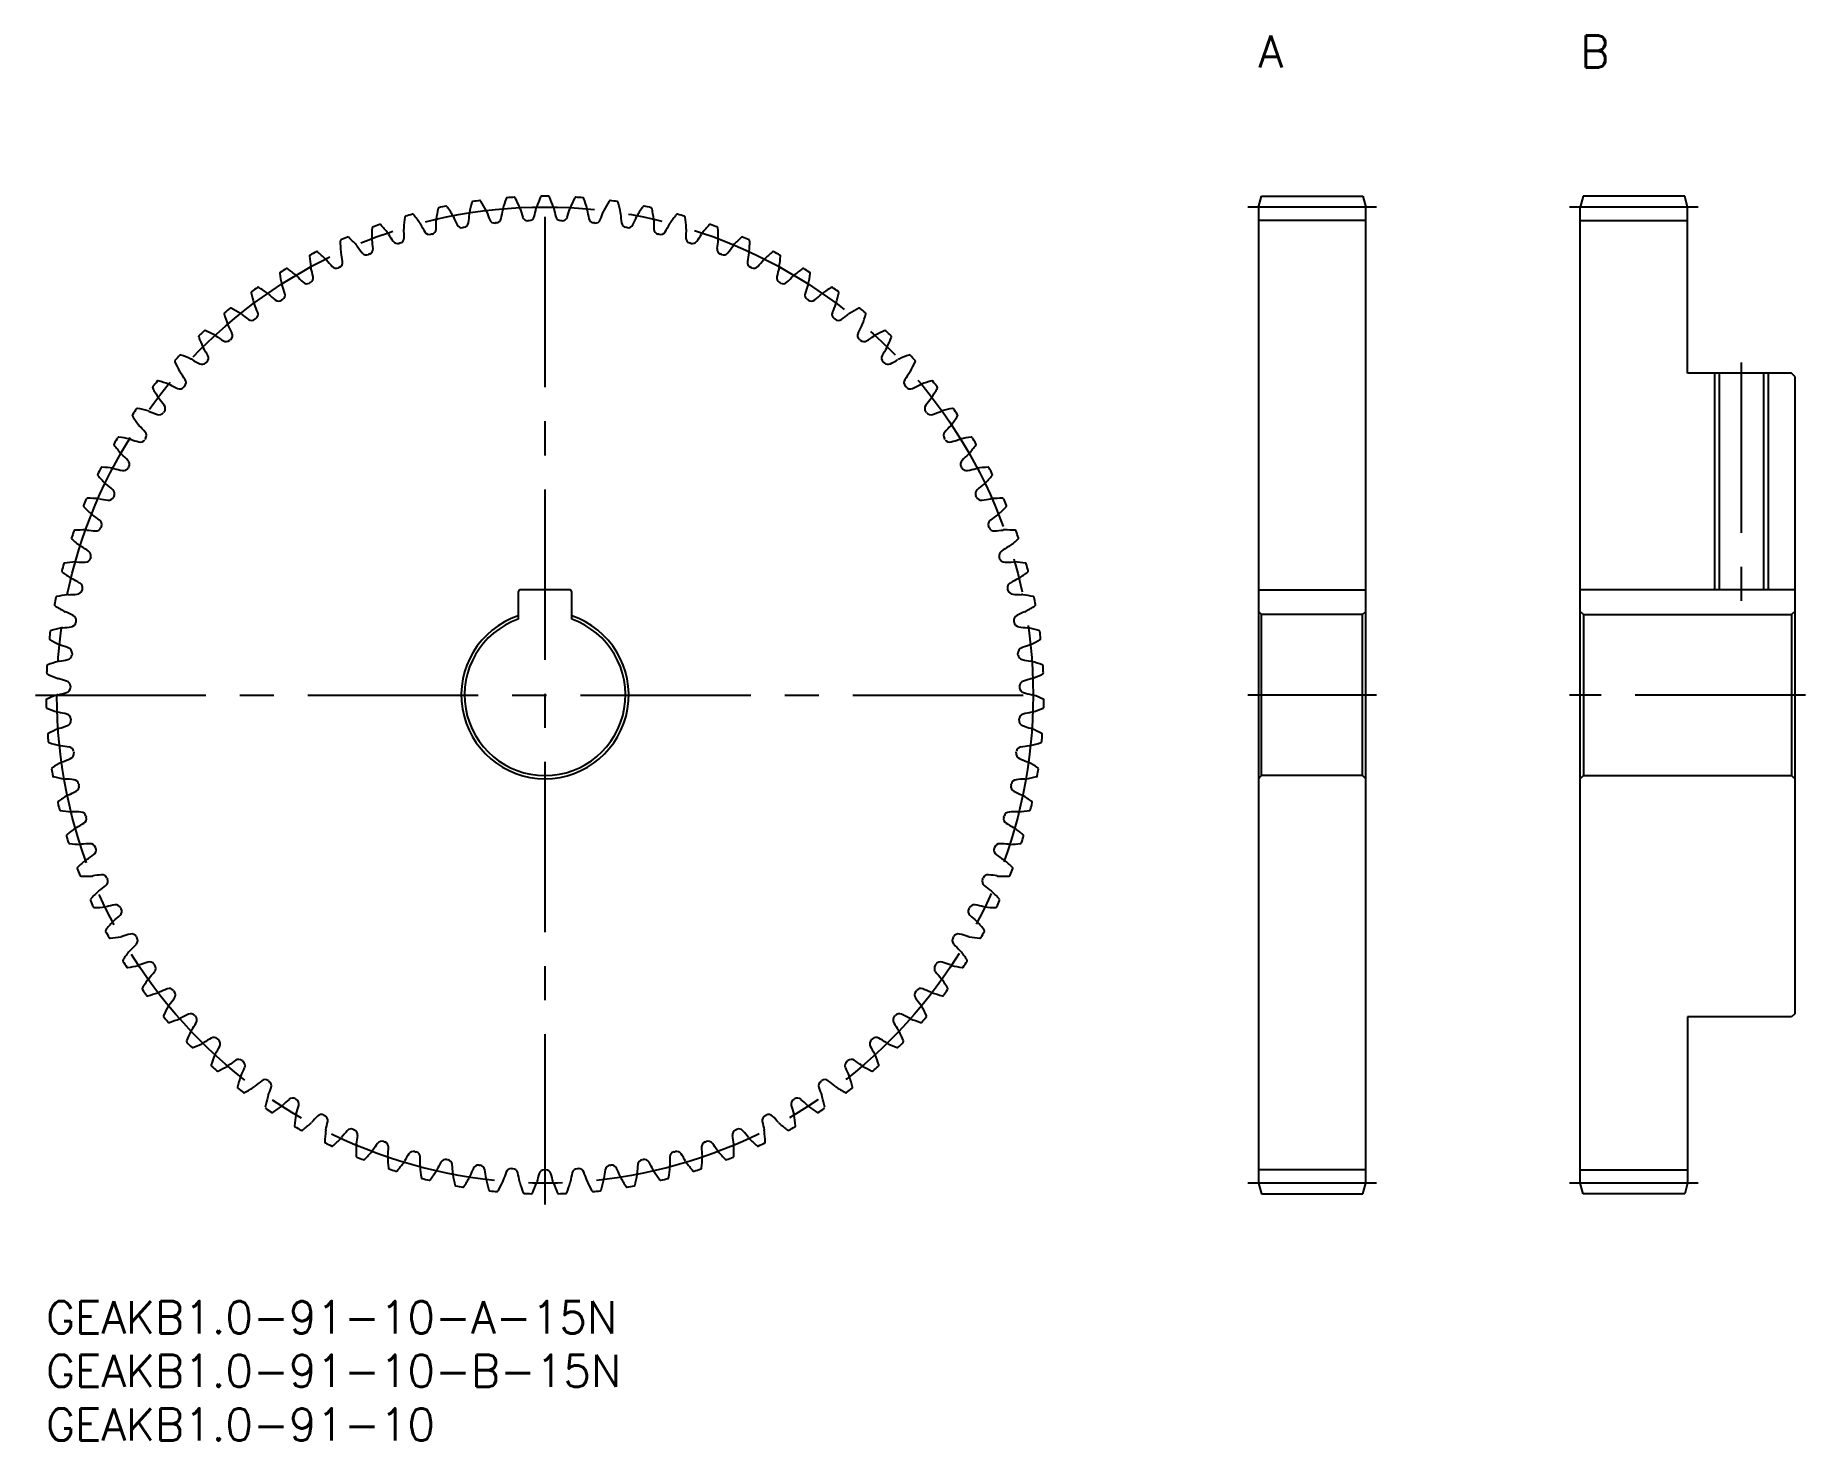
# Model space of a CAD drawing. Extents: x -1 to 164, y -13 to 118.
import ezdxf

# ---------------------------------------------------------------- set-up
doc = ezdxf.new("R2010")
doc.units = 0
doc.header["$LTSCALE"] = 0.5
doc.linetypes.add('CENTER', pattern=[50.8, 31.75, -6.35, 6.35, -6.35])
for name, color, linetype in [('MSM_CENTER', 1, 'CENTER'), ('MSM_CONTINUOUS', 7, 'CONTINUOUS'), ('MSM_NARROW', 5, 'CONTINUOUS'), ('MSM_PART_NUMBER', 7, 'CONTINUOUS')]:
    doc.layers.add(name, color=color, linetype=linetype)
doc.styles.get("Standard").update_dxf_attribs({"font": 'txt.shx', "height": 1, "bigfont": 'bigfont.shx'})

# ---------------------------------------------------------------- blocks, each defined once
blk = doc.blocks.new('*U2')
at = {"layer": 'MSM_PART_NUMBER'}
blk.add_text('GEAKB1.0-91-10-A-15N', height=3, dxfattribs=at).set_placement((0, -3))
blk = doc.blocks.new('*U3')
at = {"layer": 'MSM_PART_NUMBER'}
blk.add_text('GEAKB1.0-91-10-B-15N', height=3, dxfattribs=at).set_placement((0, -8))
blk = doc.blocks.new('*U4')
at = {"layer": 'MSM_PART_NUMBER'}
blk.add_text('GEAKB1.0-91-10', height=3, dxfattribs=at).set_placement((0, -13))
blk = doc.blocks.new('*U5')
at = {"layer": 'MSM_PART_NUMBER'}
blk.add_text('A', height=3, dxfattribs=at).set_placement((113, 115))
blk = doc.blocks.new('*U6')
at = {"layer": 'MSM_PART_NUMBER'}
blk.add_text('B', height=3, dxfattribs=at).set_placement((143, 115))

msp = doc.modelspace()

# ---------------------------------------------------------------- linework, layer by layer
at = {"layer": 'MSM_CENTER'}
for p, q in [((46.5, 9), (46.5, 104)), ((124, 102), (112, 102)), ((154, 102), (142, 102)), ((158, 87.5), (158, 65.3)), ((-1, 56.5), (94, 56.5)), ((124, 56.5), (112, 56.5)), ((164, 56.5), (142, 56.5)), ((124, 11), (112, 11)), ((154, 11), (142, 11))]:
    msp.add_line(p, q, dxfattribs=at)
msp.add_circle((46.5, 56.5), 45.5, dxfattribs=at)
at = {"layer": 'MSM_CONTINUOUS'}
for p, q in [((113, 102), (113.27, 103)), ((113.27, 103), (122.73, 103)), ((122.73, 103), (123, 102)), ((143.27, 103), (143, 102)), ((152.73, 103), (143.27, 103)), ((153, 102), (152.73, 103)), ((113, 102), (113, 11)), ((123, 100.75), (113, 100.75)), ((123, 11), (123, 102)), ((143, 11), (143, 102)), ((143, 100.75), (153, 100.75)), ((153, 86.5), (153, 102)), ((162.7, 86.5), (153, 86.5)), ((155.93, 86.5), (155.93, 66.3)), ((160.07, 86.5), (160.07, 66.3)), ((163, 86.2), (162.7, 86.5)), ((163, 86.2), (163, 26.8)), ((44, 66.1), (44, 63.57)), ((48.8, 66.3), (44.2, 66.3)), ((49, 63.57), (49, 66.1)), ((113, 66.3), (123, 66.3)), ((163, 66.3), (143, 66.3)), ((113, 64.3), (113.3, 64)), ((113.3, 49), (113.3, 64)), ((122.7, 64), (113.3, 64)), ((122.7, 64), (123, 64.3)), ((122.7, 49), (122.7, 64)), ((143.3, 64), (143, 64.3)), ((143.3, 64), (143.3, 49)), ((143.3, 64), (162.7, 64)), ((163, 64.3), (162.7, 64)), ((162.7, 64), (162.7, 49)), ((113, 48.7), (113.3, 49)), ((122.7, 49), (113.3, 49)), ((122.7, 49), (123, 48.7)), ((143.3, 49), (143, 48.7)), ((143.3, 49), (162.7, 49)), ((163, 48.7), (162.7, 49)), ((153, 26.5), (153, 11)), ((162.7, 26.5), (153, 26.5)), ((163, 26.8), (162.7, 26.5)), ((123, 12.25), (113, 12.25)), ((143, 12.25), (153, 12.25)), ((113, 11), (113.27, 10)), ((113.27, 10), (122.73, 10)), ((122.73, 10), (123, 11)), ((143.27, 10), (143, 11)), ((152.73, 10), (143.27, 10)), ((153, 11), (152.73, 10))]:
    msp.add_line(p, q, dxfattribs=at)
for centre, radius, start, end in [((54.34, 98.53), 15.17, 165.0809, 168.9011), ((39.78, 102.41), 0.1, 98.3223, 165.081), ((46.5, 56.5), 46.5, 97.5019, 98.3223), ((40.44, 102.5), 0.1, 30.7433, 97.5019), ((27.49, 94.8), 15.17, 26.9231, 30.7433), ((57.22, 97.89), 15.17, 161.1249, 164.9451), ((42.97, 102.77), 0.1, 94.3662, 161.1249), ((46.5, 56.5), 46.5, 93.5459, 94.3662), ((43.63, 102.81), 0.1, 26.7872, 93.5458), ((30.18, 96.02), 15.17, 22.967, 26.7872), ((60.05, 97.05), 15.17, 157.1688, 160.989), ((46.17, 102.9), 0.1, 90.4102, 157.1689), ((46.5, 56.5), 46.5, 89.5898, 90.4102), ((46.83, 102.9), 0.1, 22.8312, 89.5898), ((32.95, 97.05), 15.17, 19.011, 22.8312), ((62.82, 96.02), 15.17, 153.2128, 157.033), ((49.37, 102.81), 0.1, 86.4541, 153.2128), ((46.5, 56.5), 46.5, 85.6338, 86.4541), ((50.03, 102.77), 0.1, 18.8751, 85.6337), ((35.78, 97.89), 15.17, 15.0549, 18.8751), ((65.51, 94.8), 15.17, 149.2567, 153.0769), ((52.56, 102.5), 0.1, 82.4981, 149.2568), ((46.5, 56.5), 46.5, 81.6777, 82.4981), ((53.22, 102.41), 0.1, 14.9192, 81.6776), ((38.66, 98.53), 15.17, 11.0989, 14.9191), ((48.48, 99.21), 15.17, 172.993, 176.8132), ((33.53, 101.05), 0.1, 106.2347, 172.993), ((46.5, 56.5), 46.5, 105.414, 106.2343), ((34.17, 101.23), 0.1, 38.6553, 105.414), ((22.4, 91.82), 15.17, 34.8352, 38.6553), ((22.37, 100.69), 14, 356.9069, 0.245), ((37.2, 100.76), 0.831, 172.8571, 180.245), ((51.42, 98.97), 15.17, 169.037, 172.8571), ((36.63, 101.84), 0.1, 102.2787, 169.037), ((46.5, 56.5), 46.5, 101.458, 102.2783), ((37.28, 101.98), 0.1, 34.6993, 101.458), ((24.9, 93.4), 15.17, 30.8791, 34.6993), ((37.2, 100.76), 0.831, 23.4913, 30.8791), ((50.8, 106.67), 14, 203.4913, 206.8294), ((25.48, 102.25), 14, 352.9508, 356.289), ((40.27, 101.29), 0.831, 168.9011, 176.2889), ((40.27, 101.29), 0.831, 19.5352, 26.9231), ((54.25, 106.25), 14, 199.5352, 202.8733), ((41.81, 101), 0.5, 202.8733, 276.0115), ((41.93, 101.02), 0.5, 275.8567, 348.9948), ((28.68, 103.59), 14, 348.9948, 352.3329), ((43.38, 101.61), 0.831, 164.9451, 172.3329), ((43.38, 101.61), 0.831, 15.5792, 22.967), ((57.67, 105.6), 14, 195.5792, 198.9173), ((44.89, 101.22), 0.5, 198.9173, 272.0554), ((46.5, 56.5), 44.25, 91.9006, 92.0554), ((45.02, 101.23), 0.5, 271.9006, 345.0387), ((31.97, 104.71), 14, 345.0387, 348.3769), ((46.5, 101.72), 0.831, 160.989, 168.3769), ((46.5, 101.72), 0.831, 11.6231, 19.011), ((61.03, 104.71), 14, 191.6231, 194.9612), ((47.98, 101.23), 0.5, 194.9612, 268.0994), ((46.5, 56.5), 44.25, 87.9446, 88.0994), ((48.11, 101.22), 0.5, 267.9446, 341.0827), ((35.33, 105.6), 14, 341.0827, 344.4208), ((49.62, 101.61), 0.831, 157.033, 164.4208), ((49.62, 101.61), 0.831, 7.6671, 15.0549), ((64.32, 103.59), 14, 187.6671, 191.0052), ((51.07, 101.02), 0.5, 191.0052, 264.1433), ((51.19, 101), 0.5, 263.9885, 337.1266), ((38.75, 106.25), 14, 337.1267, 340.4648), ((52.73, 101.29), 0.831, 153.0769, 160.4648), ((52.73, 101.29), 0.831, 3.7111, 11.0989), ((67.52, 102.25), 14, 183.711, 187.0492), ((42.2, 106.67), 14, 333.1706, 336.5087), ((55.8, 100.76), 0.831, 149.1209, 156.5087), ((68.1, 93.4), 15.17, 145.3007, 149.1209), ((55.72, 101.98), 0.1, 78.542, 145.3008), ((46.5, 56.5), 46.5, 77.7217, 78.542), ((56.37, 101.84), 0.1, 10.9632, 77.7216), ((41.58, 98.97), 15.17, 7.1429, 10.963), ((55.8, 100.76), 0.831, 359.755, 7.1428), ((70.63, 100.69), 14, 179.755, 183.0931), ((70.6, 91.82), 15.17, 141.3447, 145.1648), ((58.83, 101.23), 0.1, 74.586, 141.3447), ((46.5, 56.5), 46.5, 73.7657, 74.586), ((59.47, 101.05), 0.1, 7.0071, 73.7655), ((44.52, 99.21), 15.17, 3.1868, 7.007), ((46.5, 56.5), 46.5, 113.3261, 114.1464), ((28.13, 99.11), 0.1, 46.5674, 113.3261), ((17.77, 88.17), 15.17, 42.7473, 46.5674), ((45.53, 99.25), 15.17, 176.9491, 180.7692), ((31.2, 99.05), 0.831, 180.7692, 188.1571), ((30.49, 100.05), 0.1, 110.1904, 176.9491), ((46.5, 56.5), 46.5, 109.37, 110.1904), ((31.11, 100.27), 0.1, 42.6114, 109.3701), ((20.02, 90.07), 15.17, 38.7912, 42.6114), ((31.2, 99.05), 0.831, 31.4034, 38.7912), ((43.85, 106.78), 14, 211.4034, 214.7415), ((32.88, 99.13), 0.5, 287.7248, 0.8629), ((34.17, 100.01), 0.831, 176.8132, 184.201), ((19.38, 98.92), 14, 0.8629, 4.201), ((34.17, 100.01), 0.831, 27.4473, 34.8352), ((47.33, 106.84), 14, 207.4473, 210.7854), ((35.73, 99.94), 0.5, 210.7854, 283.9235), ((46.5, 56.5), 44.25, 103.7688, 103.9235), ((35.85, 99.96), 0.5, 283.7688, 356.9069), ((38.75, 100.57), 0.5, 206.8294, 279.9675), ((46.5, 56.5), 44.25, 99.8127, 99.9675), ((38.87, 100.6), 0.5, 279.8127, 352.9508), ((46.5, 56.5), 44.25, 95.8567, 96.0115), ((46.5, 56.5), 44.25, 83.9885, 84.1433), ((54.13, 100.6), 0.5, 187.0492, 260.1873), ((46.5, 56.5), 44.25, 80.0325, 80.1873), ((54.25, 100.57), 0.5, 260.0325, 333.1706), ((57.15, 99.96), 0.5, 183.0932, 256.2312), ((46.5, 56.5), 44.25, 76.0765, 76.2312), ((57.27, 99.94), 0.5, 256.0765, 329.2145), ((45.67, 106.84), 14, 329.2146, 332.5527), ((58.83, 100.01), 0.831, 145.1648, 152.5527), ((73.62, 98.92), 14, 175.799, 179.1371), ((60.12, 99.13), 0.5, 179.1371, 252.2752), ((58.83, 100.01), 0.831, 355.799, 3.1868), ((49.15, 106.78), 14, 325.2585, 328.5966), ((61.8, 99.05), 0.831, 141.2088, 148.5966), ((72.98, 90.07), 15.17, 137.3886, 141.2088), ((61.89, 100.27), 0.1, 70.63, 137.3887), ((46.5, 56.5), 46.5, 69.8096, 70.63), ((62.51, 100.05), 0.1, 3.0511, 69.8095), ((47.47, 99.25), 15.17, 359.2308, 3.051), ((61.8, 99.05), 0.831, 351.8429, 359.2308), ((75.23, 88.17), 15.17, 133.4326, 137.2527), ((64.87, 99.11), 0.1, 66.6743, 133.4326), ((46.5, 56.5), 46.5, 65.8536, 66.6739), ((24.64, 97.43), 0.1, 118.1025, 184.8612), ((39.66, 98.71), 15.17, 184.8611, 188.6813), ((46.5, 56.5), 46.5, 117.2821, 118.1025), ((25.23, 97.74), 0.1, 50.5235, 117.2821), ((15.65, 86.11), 15.17, 46.7033, 50.5235), ((27.52, 98.84), 0.1, 114.1464, 180.9051), ((42.58, 99.08), 15.17, 180.9051, 184.7253), ((28.3, 97.9), 0.831, 184.7253, 192.1131), ((13.8, 94.79), 14, 8.775, 12.1131), ((28.3, 97.9), 0.831, 35.3594, 42.7473), ((40.39, 106.48), 14, 215.3594, 218.6975), ((29.86, 98.04), 0.5, 218.6975, 291.8356), ((46.5, 56.5), 44.25, 111.6809, 111.8356), ((29.97, 98.08), 0.5, 291.6809, 4.819), ((16.52, 96.95), 14, 4.819, 8.1571), ((32.76, 99.09), 0.5, 214.7415, 287.8796), ((46.5, 56.5), 44.25, 107.7248, 107.8796), ((46.5, 56.5), 44.25, 72.1204, 72.2752), ((60.24, 99.09), 0.5, 252.1204, 325.2585), ((76.48, 96.95), 14, 171.8429, 175.181), ((63.03, 98.08), 0.5, 175.1811, 248.3191), ((46.5, 56.5), 44.25, 68.1644, 68.3191), ((63.14, 98.04), 0.5, 248.1644, 321.3025), ((52.61, 106.48), 14, 321.3025, 324.6406), ((64.7, 97.9), 0.831, 137.2528, 144.6406), ((79.2, 94.79), 14, 167.8869, 171.225), ((65.48, 98.84), 0.1, 359.0949, 65.8535), ((64.7, 97.9), 0.831, 347.8869, 355.2747), ((50.42, 99.08), 15.17, 355.2747, 359.0949), ((77.35, 86.11), 15.17, 129.4765, 133.2967), ((67.77, 97.74), 0.1, 62.7179, 129.4766), ((46.5, 56.5), 46.5, 61.8975, 62.7179), ((53.34, 98.71), 15.17, 351.3187, 355.1389), ((68.36, 97.43), 0.1, 355.139, 61.8974), ((21.87, 95.82), 0.1, 122.0585, 188.8172), ((36.76, 98.13), 15.17, 188.8172, 192.6374), ((46.5, 56.5), 46.5, 121.2382, 122.0585), ((22.44, 96.17), 0.1, 54.4795, 121.2381), ((13.68, 83.91), 15.17, 50.6593, 54.4795), ((25.48, 96.54), 0.831, 188.6813, 196.0692), ((11.23, 92.44), 14, 12.7311, 16.0692), ((25.48, 96.54), 0.831, 39.3155, 46.7033), ((36.96, 105.94), 14, 219.3154, 222.6536), ((27.03, 96.79), 0.5, 222.6536, 295.7917), ((46.5, 56.5), 44.25, 115.6369, 115.7917), ((27.14, 96.84), 0.5, 295.6369, 8.775), ((65.86, 96.84), 0.5, 171.225, 244.3631), ((46.5, 56.5), 44.25, 64.2083, 64.3631), ((65.97, 96.79), 0.5, 244.2083, 317.3464), ((56.04, 105.94), 14, 317.3464, 320.6846), ((67.52, 96.54), 0.831, 133.2967, 140.6845), ((81.77, 92.44), 14, 163.9308, 167.2689), ((67.52, 96.54), 0.831, 343.9308, 351.3187), ((79.32, 83.91), 15.17, 125.5205, 129.3407), ((70.56, 96.17), 0.1, 58.7618, 125.5205), ((46.5, 56.5), 46.5, 57.9415, 58.7618), ((56.24, 98.13), 15.17, 347.3626, 351.1828), ((71.13, 95.82), 0.1, 351.1828, 57.9414), ((19.22, 94.03), 0.1, 126.0146, 192.7733), ((46.5, 56.5), 46.5, 125.1942, 126.0146), ((19.76, 94.42), 0.1, 58.4356, 125.1942), ((11.87, 81.58), 15.17, 54.6154, 58.4356), ((22.77, 95), 0.831, 192.6374, 200.0252), ((8.84, 89.92), 14, 16.6871, 20.0252), ((22.77, 95), 0.831, 43.2715, 50.6593), ((33.57, 105.16), 14, 223.2715, 226.6096), ((24.3, 95.35), 0.5, 226.6096, 299.7477), ((46.5, 56.5), 44.25, 119.5929, 119.7477), ((24.4, 95.41), 0.5, 299.5929, 12.7311), ((68.6, 95.41), 0.5, 167.269, 240.4071), ((46.5, 56.5), 44.25, 60.2523, 60.4071), ((68.7, 95.35), 0.5, 240.2523, 313.3904), ((59.43, 105.16), 14, 313.3904, 316.7285), ((70.23, 95), 0.831, 129.3407, 136.7285), ((84.16, 89.92), 14, 159.9748, 163.3129), ((70.23, 95), 0.831, 339.9748, 347.3626), ((81.13, 81.58), 15.17, 121.5644, 125.3846), ((73.24, 94.42), 0.1, 54.8062, 121.5645), ((46.5, 56.5), 46.5, 53.9854, 54.8058), ((73.78, 94.03), 0.1, 347.2269, 53.9853), ((46.5, 56.5), 46.5, 129.1503, 129.9706), ((17.21, 92.48), 0.1, 62.3916, 129.1502), ((10.22, 79.13), 15.17, 58.5714, 62.3916), ((33.91, 97.36), 15.17, 192.7732, 196.5934), ((20.17, 93.27), 0.831, 196.5934, 203.9812), ((6.62, 87.24), 14, 20.6431, 23.9813), ((20.17, 93.27), 0.831, 47.2275, 54.6154), ((30.24, 104.16), 14, 227.2275, 230.5656), ((21.67, 93.73), 0.5, 230.5657, 303.7038), ((46.5, 56.5), 44.25, 123.549, 123.7038), ((21.77, 93.8), 0.5, 303.549, 16.6871), ((71.23, 93.8), 0.5, 163.3129, 236.451), ((46.5, 56.5), 44.25, 56.2962, 56.451), ((71.33, 93.73), 0.5, 236.2962, 309.4343), ((62.76, 104.16), 14, 309.4344, 312.7725), ((72.83, 93.27), 0.831, 125.3846, 132.7725), ((86.38, 87.24), 14, 156.0187, 159.3569), ((72.83, 93.27), 0.831, 336.0188, 343.4066), ((59.09, 97.36), 15.17, 343.4066, 347.2268), ((82.78, 79.13), 15.17, 117.6084, 121.4286), ((75.79, 92.48), 0.1, 50.8497, 117.6085), ((46.5, 56.5), 46.5, 50.0294, 50.8497), ((16.69, 92.06), 0.1, 129.9706, 196.7293), ((31.12, 96.4), 15.17, 196.7293, 200.5495), ((17.7, 91.36), 0.831, 200.5495, 207.9373), ((4.6, 84.42), 14, 24.5992, 27.9373), ((17.7, 91.36), 0.831, 51.1836, 58.5714), ((26.99, 102.92), 14, 231.1836, 234.5217), ((19.16, 91.93), 0.5, 234.5217, 307.6598), ((46.5, 56.5), 44.25, 127.505, 127.6598), ((19.25, 92), 0.5, 307.505, 20.6431), ((73.75, 92), 0.5, 159.3569, 232.495), ((46.5, 56.5), 44.25, 52.3402, 52.495), ((73.84, 91.93), 0.5, 232.3402, 305.4783), ((66.01, 102.92), 14, 305.4783, 308.8164), ((75.3, 91.36), 0.831, 121.4286, 128.8164), ((88.4, 84.42), 14, 152.0627, 155.4008), ((75.3, 91.36), 0.831, 332.0627, 339.4505), ((61.88, 96.4), 15.17, 339.4505, 343.2707), ((76.31, 92.06), 0.1, 343.2707, 50.0293), ((14.31, 89.92), 0.1, 133.927, 200.6854), ((28.41, 95.24), 15.17, 200.6853, 204.5055), ((46.5, 56.5), 46.5, 133.1063, 133.9267), ((14.79, 90.38), 0.1, 66.3477, 133.1063), ((8.75, 76.58), 15.17, 62.5275, 66.3477), ((15.36, 89.29), 0.831, 55.1396, 62.5275), ((23.84, 101.46), 14, 235.1396, 238.4777), ((16.78, 89.96), 0.5, 238.4778, 311.6158), ((46.5, 56.5), 44.25, 131.4611, 131.6158), ((16.87, 90.04), 0.5, 311.4611, 24.5992), ((76.13, 90.04), 0.5, 155.4008, 228.5389), ((46.5, 56.5), 44.25, 48.3842, 48.5389), ((76.22, 89.96), 0.5, 228.3842, 301.5222), ((69.16, 101.46), 14, 301.5223, 304.8604), ((77.64, 89.29), 0.831, 117.4725, 124.8604), ((84.25, 76.58), 15.17, 113.6523, 117.4725), ((78.21, 90.38), 0.1, 46.8937, 113.6524), ((46.5, 56.5), 46.5, 46.0733, 46.8937), ((64.59, 95.24), 15.17, 335.4945, 339.3147), ((78.69, 89.92), 0.1, 339.3148, 46.0732), ((12.08, 87.62), 0.1, 137.8831, 204.6414), ((25.78, 93.9), 15.17, 204.6414, 208.4615), ((46.5, 56.5), 46.5, 137.0624, 137.8827), ((12.53, 88.11), 0.1, 70.3037, 137.0623), ((7.45, 73.92), 15.17, 66.4835, 70.3037), ((13.17, 87.07), 0.831, 59.0957, 66.4835), ((20.79, 99.79), 14, 239.0957, 242.4338), ((14.54, 87.83), 0.5, 242.4338, 315.5719), ((15.36, 89.29), 0.831, 204.5055, 211.8933), ((2.77, 81.46), 14, 28.5552, 31.8933), ((46.5, 56.5), 44.25, 135.4171, 135.5719), ((14.63, 87.91), 0.5, 315.4171, 28.5552), ((78.37, 87.91), 0.5, 151.4448, 224.5829), ((90.23, 81.46), 14, 148.1067, 151.4448), ((46.5, 56.5), 44.25, 44.4281, 44.5829), ((78.46, 87.83), 0.5, 224.4281, 297.5662), ((77.64, 89.29), 0.831, 328.1067, 335.4945), ((72.21, 99.79), 14, 297.5662, 300.9043), ((79.83, 87.07), 0.831, 113.5165, 120.9043), ((85.55, 73.92), 15.17, 109.6963, 113.5165), ((80.47, 88.11), 0.1, 42.938, 109.6964), ((46.5, 56.5), 46.5, 42.1173, 42.9376), ((67.22, 93.9), 15.17, 331.5385, 335.3586), ((80.92, 87.62), 0.1, 335.3586, 42.1172), ((13.17, 87.07), 0.831, 208.4615, 215.8494), ((1.15, 78.38), 14, 32.5113, 35.8494), ((12.54, 85.64), 0.5, 319.3732, 32.5113), ((80.46, 85.64), 0.5, 147.4887, 220.6268), ((91.85, 78.38), 14, 144.1506, 147.4887), ((79.83, 87.07), 0.831, 324.1506, 331.5385), ((10.02, 85.17), 0.1, 141.8391, 208.5974), ((23.25, 92.38), 15.17, 208.5974, 212.4176), ((46.5, 56.5), 46.5, 141.0184, 141.8387), ((10.43, 85.69), 0.1, 74.2597, 141.0184), ((11.14, 84.7), 0.831, 212.4176, 219.8054), ((6.34, 71.19), 15.17, 70.4396, 74.2597), ((-0.25, 75.2), 14, 36.4673, 39.8054), ((11.14, 84.7), 0.831, 63.0517, 70.4396), ((17.86, 97.92), 14, 243.0517, 246.3898), ((12.46, 85.55), 0.5, 246.3898, 319.5279), ((46.5, 56.5), 44.25, 139.3732, 139.5279), ((46.5, 56.5), 44.25, 40.4721, 40.6268), ((80.54, 85.55), 0.5, 220.4721, 293.6102), ((75.14, 97.92), 14, 293.6102, 296.9483), ((81.86, 84.7), 0.831, 109.5605, 116.9483), ((86.66, 71.19), 15.17, 105.7403, 109.5604), ((93.25, 75.2), 14, 140.1946, 143.5327), ((81.86, 84.7), 0.831, 320.1946, 327.5824), ((82.57, 85.69), 0.1, 38.982, 105.7403), ((69.75, 92.38), 15.17, 327.5824, 331.4026), ((46.5, 56.5), 46.5, 38.1613, 38.9816), ((82.98, 85.17), 0.1, 331.4026, 38.1611), ((8.13, 82.58), 0.1, 145.7952, 212.5535), ((46.5, 56.5), 46.5, 144.9744, 145.7948), ((20.83, 90.69), 15.17, 212.5534, 216.3736), ((8.5, 83.13), 0.1, 78.2158, 144.9744), ((5.43, 68.38), 15.17, 74.3956, 78.2158), ((9.28, 82.19), 0.831, 67.0078, 74.3956), ((15.08, 95.84), 14, 247.0078, 250.3459), ((10.53, 83.13), 0.5, 250.3459, 323.484), ((46.5, 56.5), 44.25, 143.3292, 143.484), ((10.61, 83.23), 0.5, 323.3292, 36.4673), ((82.39, 83.23), 0.5, 143.5327, 216.6708), ((46.5, 56.5), 44.25, 36.516, 36.6708), ((82.47, 83.13), 0.5, 216.516, 289.6541), ((77.92, 95.84), 14, 289.6541, 292.9922), ((83.72, 82.19), 0.831, 105.6044, 112.9922), ((87.57, 68.38), 15.17, 101.7842, 105.6044), ((72.17, 90.69), 15.17, 323.6264, 327.4466), ((84.5, 83.13), 0.1, 35.0259, 101.7843), ((46.5, 56.5), 46.5, 34.2052, 35.0256), ((84.87, 82.58), 0.1, 327.4466, 34.2051), ((9.28, 82.19), 0.831, 216.3736, 223.7615), ((-1.43, 71.93), 14, 40.4234, 43.7615), ((8.85, 80.69), 0.5, 327.2853, 40.4234), ((84.15, 80.69), 0.5, 139.5767, 212.7147), ((94.43, 71.93), 14, 136.2385, 139.5766), ((83.72, 82.19), 0.831, 316.2385, 323.6264), ((6.42, 79.87), 0.1, 149.7512, 216.5095), ((46.5, 56.5), 46.5, 148.9305, 149.7508), ((18.53, 88.84), 15.17, 216.5095, 220.3297), ((6.76, 80.45), 0.1, 82.1718, 148.9304), ((4.7, 65.52), 15.17, 78.3516, 82.1718), ((7.6, 79.56), 0.831, 70.9638, 78.3517), ((12.44, 93.58), 14, 250.9638, 254.3019), ((8.78, 80.58), 0.5, 254.3019, 327.44), ((46.5, 56.5), 44.25, 147.2853, 147.44), ((46.5, 56.5), 44.25, 32.56, 32.7147), ((84.22, 80.58), 0.5, 212.56, 285.6981), ((80.56, 93.58), 14, 285.6981, 289.0362), ((85.4, 79.56), 0.831, 101.6484, 109.0362), ((88.3, 65.52), 15.17, 97.8282, 101.6484), ((74.47, 88.84), 15.17, 319.6703, 323.4905), ((86.24, 80.45), 0.1, 31.0699, 97.8282), ((46.5, 56.5), 46.5, 30.2492, 31.0695), ((86.58, 79.87), 0.1, 323.4906, 30.2491), ((46.5, 56.5), 46.5, 152.8865, 153.7069), ((5.2, 77.65), 0.1, 86.1279, 152.8865), ((4.18, 62.61), 15.17, 82.3077, 86.1279), ((6.1, 76.82), 0.831, 74.9199, 82.3077), ((9.96, 91.14), 14, 254.9198, 258.258), ((7.6, 79.56), 0.831, 220.3297, 227.7175), ((-2.38, 68.59), 14, 44.3794, 47.7175), ((7.21, 77.92), 0.5, 258.258, 331.3961), ((7.27, 78.03), 0.5, 331.2413, 44.3794), ((46.5, 56.5), 44.25, 151.2413, 151.3961), ((85.73, 78.03), 0.5, 135.6206, 208.7587), ((46.5, 56.5), 44.25, 28.6039, 28.7587), ((85.79, 77.92), 0.5, 208.6039, 281.742), ((95.38, 68.59), 14, 132.2825, 135.6206), ((83.04, 91.14), 14, 281.742, 285.0802), ((85.4, 79.56), 0.831, 312.2825, 319.6703), ((86.9, 76.82), 0.831, 97.6923, 105.0801), ((88.82, 62.61), 15.17, 93.8721, 97.6923), ((87.8, 77.65), 0.1, 27.1139, 93.8722), ((46.5, 56.5), 46.5, 26.2931, 27.1135), ((4.9, 77.05), 0.1, 153.7069, 220.4656), ((16.36, 86.83), 15.17, 220.4655, 224.2857), ((6.1, 76.82), 0.831, 224.2857, 231.6736), ((-3.1, 65.19), 14, 48.3355, 51.6736), ((96.1, 65.19), 14, 128.3264, 131.6645), ((86.9, 76.82), 0.831, 308.3264, 315.7143), ((76.64, 86.83), 15.17, 315.7143, 319.5345), ((88.1, 77.05), 0.1, 319.5345, 26.293), ((46.5, 56.5), 46.5, 156.8426, 157.6629), ((3.84, 74.75), 0.1, 90.0839, 156.8425), ((3.86, 59.68), 15.17, 86.2637, 90.0839), ((4.79, 73.99), 0.831, 78.8759, 86.2637), ((7.66, 88.54), 14, 258.8759, 262.214), ((5.83, 75.16), 0.5, 262.214, 335.3521), ((5.88, 75.27), 0.5, 335.1973, 48.3355), ((46.5, 56.5), 44.25, 155.1973, 155.3521), ((87.12, 75.27), 0.5, 131.6646, 204.8027), ((46.5, 56.5), 44.25, 24.6479, 24.8027), ((87.17, 75.16), 0.5, 204.6479, 277.786), ((85.34, 88.54), 14, 277.786, 281.1241), ((88.21, 73.99), 0.831, 93.7363, 101.1241), ((89.14, 59.68), 15.17, 89.9161, 93.7363), ((89.16, 74.75), 0.1, 23.1578, 89.9161), ((46.5, 56.5), 46.5, 22.3371, 23.1574), ((3.58, 74.13), 0.1, 157.6633, 224.4216), ((14.34, 84.68), 15.17, 224.4216, 228.2418), ((4.79, 73.99), 0.831, 228.2417, 235.6296), ((-3.58, 61.74), 14, 52.2915, 55.6296), ((4.68, 72.43), 0.5, 339.1534, 52.2915), ((88.32, 72.43), 0.5, 127.7085, 200.8466), ((96.58, 61.74), 14, 124.3704, 127.7085), ((88.21, 73.99), 0.831, 304.3704, 311.7582), ((78.66, 84.68), 15.17, 311.7582, 315.5784), ((89.42, 74.13), 0.1, 315.5784, 22.337), ((46.5, 56.5), 46.5, 160.7986, 161.619), ((2.47, 71.13), 0.1, 161.619, 228.3777), ((12.47, 82.39), 15.17, 228.3776, 232.1978), ((2.68, 71.76), 0.1, 94.04, 160.7986), ((3.74, 56.73), 15.17, 90.2198, 94.04), ((3.69, 71.07), 0.831, 82.8319, 90.2198), ((5.54, 85.78), 14, 262.8319, 266.17), ((4.64, 72.31), 0.5, 266.1701, 339.3082), ((46.5, 56.5), 44.25, 159.1534, 159.3082), ((46.5, 56.5), 44.25, 20.6918, 20.8466), ((88.36, 72.31), 0.5, 200.6918, 273.8299), ((87.46, 85.78), 14, 273.83, 277.1681), ((89.31, 71.07), 0.831, 89.7802, 97.1681), ((89.26, 56.73), 15.17, 85.96, 89.7802), ((80.53, 82.39), 15.17, 307.8022, 311.6224), ((90.32, 71.76), 0.1, 19.2014, 85.9601), ((46.5, 56.5), 46.5, 18.381, 19.2014), ((90.53, 71.13), 0.1, 311.6224, 18.3809), ((3.69, 71.07), 0.831, 232.1978, 239.5856), ((-3.82, 58.28), 14, 56.2475, 59.5857), ((3.68, 69.5), 0.5, 343.1094, 56.2475), ((46.5, 56.5), 44.25, 163.1094, 163.2642), ((89.32, 69.5), 0.5, 123.7525, 196.8906), ((46.5, 56.5), 44.25, 16.7358, 16.8906), ((96.82, 58.28), 14, 120.4143, 123.7525), ((89.31, 71.07), 0.831, 300.4144, 307.8022), ((1.56, 68.06), 0.1, 165.5754, 232.3337), ((46.5, 56.5), 46.5, 164.7547, 165.575), ((10.77, 79.99), 15.17, 232.3337, 236.1538), ((1.73, 68.7), 0.1, 97.996, 164.7546), ((3.83, 53.78), 15.17, 94.1758, 97.996), ((2.78, 68.08), 0.831, 86.788, 94.1758), ((3.62, 82.89), 14, 266.788, 270.1261), ((3.65, 69.39), 0.5, 270.1261, 343.2642), ((89.35, 69.39), 0.5, 196.7358, 269.8739), ((89.38, 82.89), 14, 269.8739, 273.212), ((90.22, 68.08), 0.831, 85.8242, 93.212), ((89.17, 53.78), 15.17, 82.004, 85.8242), ((82.23, 79.99), 15.17, 303.8462, 307.6663), ((91.27, 68.7), 0.1, 15.2453, 82.0041), ((46.5, 56.5), 46.5, 14.425, 15.2453), ((91.44, 68.06), 0.1, 307.6663, 14.4249), ((2.78, 68.08), 0.831, 236.1538, 243.5417), ((-3.82, 54.8), 14, 60.2036, 63.5417), ((2.86, 66.4), 0.5, 274.0821, 347.2202), ((2.89, 66.52), 0.5, 347.0655, 60.2036), ((46.5, 56.5), 44.25, 167.0655, 167.2202), ((44.2, 66.1), 0.2, 90, 180), ((48.8, 66.1), 0.2, 0, 90), ((90.11, 66.52), 0.5, 119.7964, 192.9345), ((46.5, 56.5), 44.25, 12.7798, 12.9345), ((90.14, 66.4), 0.5, 192.7798, 265.9178), ((96.82, 54.8), 14, 116.4583, 119.7964), ((90.22, 68.08), 0.831, 296.4583, 303.8461), ((46.5, 56.5), 46.5, 168.7107, 169.5311), ((0.87, 64.93), 0.1, 169.5314, 236.2897), ((9.23, 77.46), 15.17, 236.2897, 240.1099), ((1, 65.58), 0.1, 101.9522, 168.7107), ((4.12, 50.84), 15.17, 98.1319, 101.952), ((2.09, 65.04), 0.831, 90.744, 98.1319), ((1.9, 79.86), 14, 270.744, 274.0821), ((91.1, 79.86), 14, 265.9179, 269.256), ((90.91, 65.04), 0.831, 81.8681, 89.256), ((88.88, 50.84), 15.17, 78.048, 81.8681), ((83.77, 77.46), 15.17, 299.8901, 303.7103), ((92, 65.58), 0.1, 11.2893, 78.048), ((46.5, 56.5), 46.5, 10.4689, 11.2893), ((92.13, 64.93), 0.1, 303.7103, 10.4688), ((4.61, 47.93), 15.17, 102.0879, 105.9081), ((1.61, 61.95), 0.831, 94.7001, 102.0879), ((0.39, 76.73), 14, 274.7001, 278.0382), ((2.09, 65.04), 0.831, 240.1099, 247.4977), ((-3.59, 51.33), 14, 64.1596, 67.4977), ((2.28, 63.36), 0.5, 278.0382, 351.1763), ((2.3, 63.48), 0.5, 351.0215, 64.1596), ((46.5, 56.5), 44.25, 171.0215, 171.1763), ((46.5, 56.5), 7.8, 108.6939, 71.3061), ((46.5, 56.5), 7.5, 109.4712, 70.5288), ((90.7, 63.48), 0.5, 115.8404, 188.9785), ((46.5, 56.5), 44.25, 8.8237, 8.9785), ((90.72, 63.36), 0.5, 188.8237, 261.9618), ((96.59, 51.33), 14, 112.5023, 115.8404), ((92.61, 76.73), 14, 261.9618, 265.2999), ((90.91, 65.04), 0.831, 292.5023, 299.8901), ((91.39, 61.95), 0.831, 77.9121, 85.2999), ((88.39, 47.93), 15.17, 74.0919, 77.9121), ((46.5, 56.5), 46.5, 172.6668, 173.4871), ((0.4, 61.76), 0.1, 173.4875, 240.2458), ((7.88, 74.84), 15.17, 240.2458, 244.0659), ((0.48, 62.42), 0.1, 105.9081, 172.6667), ((1.61, 61.95), 0.831, 244.0659, 251.4538), ((-3.11, 47.89), 14, 68.1157, 71.4538), ((96.11, 47.89), 14, 108.5462, 111.8843), ((91.39, 61.95), 0.831, 288.5462, 295.9341), ((85.12, 74.84), 15.17, 295.9341, 299.7542), ((92.52, 62.42), 0.1, 7.3332, 74.092), ((46.5, 56.5), 46.5, 6.5129, 7.3332), ((92.6, 61.76), 0.1, 299.7542, 6.5128), ((5.3, 45.06), 15.17, 106.044, 109.8641), ((1.34, 58.84), 0.831, 98.6561, 106.044), ((-0.89, 73.5), 14, 278.6561, 281.9942), ((1.91, 60.3), 0.5, 281.9942, 355.1323), ((1.92, 60.42), 0.5, 354.9776, 68.1157), ((46.5, 56.5), 44.25, 174.9776, 175.1323), ((91.08, 60.42), 0.5, 111.8844, 185.0224), ((46.5, 56.5), 44.25, 4.8677, 5.0224), ((91.09, 60.3), 0.5, 184.8677, 258.0058), ((93.89, 73.5), 14, 258.0058, 261.3439), ((91.66, 58.84), 0.831, 73.9561, 81.3439), ((87.7, 45.06), 15.17, 70.1359, 73.956), ((46.5, 56.5), 46.5, 176.6228, 177.4431), ((0.15, 58.57), 0.1, 177.4435, 244.2018), ((0.18, 59.23), 0.1, 109.8643, 176.6227), ((6.7, 72.13), 15.17, 244.2018, 248.022), ((1.34, 58.84), 0.831, 248.022, 255.4098), ((-2.4, 44.49), 14, 72.0717, 75.4098), ((1.76, 57.33), 0.5, 358.9336, 72.0717), ((91.24, 57.33), 0.5, 107.9283, 181.0664), ((95.4, 44.49), 14, 104.5902, 107.9283), ((91.66, 58.84), 0.831, 284.5902, 291.978), ((86.3, 72.13), 15.17, 291.978, 295.7982), ((92.82, 59.23), 0.1, 3.3772, 70.1359), ((92.85, 58.57), 0.1, 295.7982, 2.5568), ((46.5, 56.5), 46.5, 2.5569, 3.3772), ((0.1, 56.03), 0.1, 113.8203, 180.5788), ((6.19, 42.25), 15.17, 110, 113.8202), ((1.28, 55.72), 0.831, 102.6122, 110), ((-1.95, 70.19), 14, 282.6121, 285.9503), ((1.76, 57.21), 0.5, 285.9503, 359.0884), ((46.5, 56.5), 44.25, 178.9336, 179.0884), ((46.5, 56.5), 44.25, 0.9116, 1.0664), ((91.24, 57.21), 0.5, 180.9116, 254.0497), ((94.95, 70.19), 14, 254.0497, 257.3879), ((91.72, 55.72), 0.831, 70, 77.3878), ((86.81, 42.25), 15.17, 66.1798, 70), ((92.9, 56.03), 0.1, 359.4212, 66.1799), ((46.5, 56.5), 46.5, 180.5788, 181.3992), ((0.11, 55.37), 0.1, 181.3992, 248.1579), ((5.72, 69.35), 15.17, 248.1578, 251.978), ((1.28, 55.72), 0.831, 251.978, 259.3659), ((-1.45, 41.14), 14, 76.0278, 79.3659), ((1.81, 54.24), 0.5, 2.8896, 76.0278), ((91.19, 54.24), 0.5, 103.9723, 177.1104), ((94.45, 41.14), 14, 100.6341, 103.9722), ((91.72, 55.72), 0.831, 280.6341, 288.022), ((87.28, 69.35), 15.17, 288.022, 291.8422), ((92.89, 55.37), 0.1, 291.8422, 358.6007), ((46.5, 56.5), 46.5, 358.6008, 359.4212), ((0.25, 52.83), 0.1, 117.7762, 184.5348), ((46.5, 56.5), 46.5, 184.5349, 185.3552), ((7.27, 39.5), 15.17, 113.956, 117.7762), ((1.45, 52.6), 0.831, 106.5682, 113.956), ((-2.78, 66.82), 14, 286.5682, 289.9063), ((1.81, 54.12), 0.5, 289.9063, 3.0444), ((46.5, 56.5), 44.25, 182.8896, 183.0444), ((46.5, 56.5), 44.25, 356.9556, 357.1104), ((91.19, 54.12), 0.5, 176.9556, 250.0937), ((95.78, 66.82), 14, 250.0937, 253.4318), ((91.55, 52.6), 0.831, 66.044, 73.4318), ((85.73, 39.5), 15.17, 62.2238, 66.044), ((92.75, 52.83), 0.1, 355.4651, 62.2238), ((46.5, 56.5), 46.5, 354.6448, 355.4651), ((0.3, 52.17), 0.1, 185.3552, 252.1139), ((4.93, 66.51), 15.17, 252.1139, 255.9341), ((1.45, 52.6), 0.831, 255.9341, 263.3219), ((-0.28, 37.87), 14, 79.9838, 83.3219), ((2.07, 51.17), 0.5, 6.8457, 79.9838), ((46.5, 56.5), 44.25, 186.8457, 187.0005), ((46.5, 56.5), 44.25, 352.9995, 353.1543), ((90.93, 51.17), 0.5, 100.0162, 173.1543), ((93.28, 37.87), 14, 96.6781, 100.0162), ((91.55, 52.6), 0.831, 276.6781, 284.0659), ((88.07, 66.51), 15.17, 284.0659, 287.8861), ((92.7, 52.17), 0.1, 287.8861, 354.6447), ((0.61, 49.65), 0.1, 121.7323, 188.4909), ((46.5, 56.5), 46.5, 188.4909, 189.3113), ((8.53, 36.83), 15.17, 117.9121, 121.7323), ((1.82, 49.5), 0.831, 110.5242, 117.9121), ((-3.38, 63.39), 14, 290.5242, 293.8623), ((2.08, 51.05), 0.5, 293.8623, 7.0005), ((90.92, 51.05), 0.5, 172.9995, 246.1376), ((96.38, 63.39), 14, 246.1376, 249.4758), ((91.18, 49.5), 0.831, 62.0879, 69.4758), ((84.47, 36.83), 15.17, 58.2677, 62.0879), ((46.5, 56.5), 46.5, 350.6887, 351.5091), ((92.39, 49.65), 0.1, 351.5091, 58.2678), ((0.71, 48.99), 0.1, 189.3113, 256.07), ((4.34, 63.62), 15.17, 256.0699, 259.8901), ((1.82, 49.5), 0.831, 259.8901, 267.2779), ((1.12, 34.69), 14, 83.9398, 87.278), ((2.54, 48.11), 0.5, 10.8017, 83.9399), ((2.57, 47.99), 0.5, 297.8184, 10.9565), ((46.5, 56.5), 44.25, 190.8017, 190.9565), ((90.43, 47.99), 0.5, 169.0435, 242.1816), ((46.5, 56.5), 44.25, 349.0435, 349.1983), ((90.46, 48.11), 0.5, 96.0602, 169.1983), ((91.88, 34.69), 14, 92.722, 96.0602), ((91.18, 49.5), 0.831, 272.7221, 280.1099), ((88.66, 63.62), 15.17, 280.1099, 283.9301), ((92.29, 48.99), 0.1, 283.9301, 350.6886), ((1.19, 46.5), 0.1, 125.6884, 192.4469), ((46.5, 56.5), 46.5, 192.447, 193.2673), ((9.98, 34.26), 15.17, 121.8681, 125.6883), ((2.41, 46.44), 0.831, 114.4803, 121.8681), ((-3.73, 59.93), 14, 294.4803, 297.8184), ((96.73, 59.93), 14, 242.1816, 245.5197), ((90.59, 46.44), 0.831, 58.1319, 65.5197), ((83.02, 34.26), 15.17, 54.3117, 58.1319), ((46.5, 56.5), 46.5, 346.7327, 347.553), ((91.81, 46.5), 0.1, 347.553, 54.3117), ((1.34, 45.85), 0.1, 193.2673, 260.026), ((3.95, 60.69), 15.17, 260.026, 263.8462), ((2.41, 46.44), 0.831, 263.8462, 271.234), ((2.73, 31.61), 14, 87.8959, 91.234), ((-3.85, 56.46), 14, 298.4363, 301.7744), ((3.23, 45.1), 0.5, 14.7578, 87.8959), ((3.26, 44.98), 0.5, 301.7744, 14.9126), ((46.5, 56.5), 44.25, 194.7578, 194.9126), ((89.74, 44.98), 0.5, 165.0874, 238.2255), ((46.5, 56.5), 44.25, 345.0874, 345.2422), ((89.77, 45.1), 0.5, 92.1041, 165.2422), ((96.85, 56.46), 14, 238.2256, 241.5637), ((90.27, 31.61), 14, 88.766, 92.1041), ((90.59, 46.44), 0.831, 268.766, 276.1538), ((89.05, 60.69), 15.17, 276.1538, 279.974), ((91.66, 45.85), 0.1, 279.974, 346.7326), ((1.99, 43.4), 0.1, 129.6444, 196.403), ((46.5, 56.5), 46.5, 196.403, 197.2234), ((11.6, 31.8), 15.17, 125.8242, 129.6444), ((3.21, 43.42), 0.831, 118.4363, 125.8242), ((89.79, 43.42), 0.831, 54.1758, 61.5637), ((81.4, 31.8), 15.17, 50.3556, 54.1758), ((46.5, 56.5), 46.5, 342.7766, 343.597), ((91.01, 43.4), 0.1, 343.597, 50.3557), ((2.18, 42.76), 0.1, 197.2234, 263.9821), ((3.76, 57.74), 15.17, 263.982, 267.8022), ((3.21, 43.42), 0.831, 267.8022, 275.19), ((4.55, 28.65), 14, 91.8519, 95.1901), ((-3.73, 52.99), 14, 302.3924, 305.7305), ((4.12, 42.14), 0.5, 18.7138, 91.8519), ((4.15, 42.03), 0.5, 305.7305, 18.8686), ((46.5, 56.5), 44.25, 198.7138, 198.8686), ((88.85, 42.03), 0.5, 161.1314, 234.2695), ((46.5, 56.5), 44.25, 341.1314, 341.2862), ((88.88, 42.14), 0.5, 88.1481, 161.2862), ((96.73, 52.99), 14, 234.2695, 237.6076), ((88.45, 28.65), 14, 84.8099, 88.1481), ((89.79, 43.42), 0.831, 264.81, 272.1978), ((89.24, 57.74), 15.17, 272.1978, 276.018), ((90.82, 42.76), 0.1, 276.018, 342.7765), ((3, 40.36), 0.1, 133.6005, 200.359), ((46.5, 56.5), 46.5, 200.3591, 201.1794), ((13.39, 29.45), 15.17, 129.7802, 133.6004), ((3.23, 39.74), 0.1, 201.1794, 267.9381), ((3.78, 54.79), 15.17, 267.9381, 271.7582), ((4.22, 40.46), 0.831, 122.3924, 129.7802), ((4.22, 40.46), 0.831, 271.7583, 279.1461), ((6.57, 25.82), 14, 95.808, 99.1461), ((5.21, 39.25), 0.5, 22.6699, 95.808), ((87.79, 39.25), 0.5, 84.192, 157.3301), ((86.43, 25.82), 14, 80.8539, 84.192), ((88.78, 40.46), 0.831, 260.8539, 268.2418), ((89.22, 54.79), 15.17, 268.2418, 272.0619), ((88.78, 40.46), 0.831, 50.2198, 57.6076), ((79.61, 29.45), 15.17, 46.3996, 50.2198), ((89.77, 39.74), 0.1, 272.0619, 338.8205), ((46.5, 56.5), 46.5, 338.8206, 339.6409), ((90, 40.36), 0.1, 339.6409, 46.3997), ((15.33, 27.23), 15.17, 133.7363, 137.5564), ((5.42, 37.58), 0.831, 126.3484, 133.7363), ((-3.37, 49.53), 14, 306.3484, 309.6865), ((5.25, 39.14), 0.5, 309.6865, 22.8246), ((46.5, 56.5), 44.25, 202.6699, 202.8246), ((87.75, 39.14), 0.5, 157.1754, 230.3134), ((46.5, 56.5), 44.25, 337.1754, 337.3301), ((96.37, 49.53), 14, 230.3135, 233.6516), ((87.58, 37.58), 0.831, 46.2638, 53.6516), ((77.67, 27.23), 15.17, 42.4436, 46.2637), ((4.22, 37.39), 0.1, 137.5564, 204.315), ((46.5, 56.5), 46.5, 204.3151, 205.1354), ((4.49, 36.79), 0.1, 205.1354, 271.8941), ((4, 51.85), 15.17, 271.8941, 275.7143), ((5.42, 37.58), 0.831, 275.7143, 283.1021), ((8.79, 23.14), 14, 99.764, 103.1021), ((6.5, 36.44), 0.5, 26.6259, 99.764), ((6.55, 36.34), 0.5, 313.6425, 26.7807), ((46.5, 56.5), 44.25, 206.6259, 206.7807), ((86.45, 36.34), 0.5, 153.2193, 226.3574), ((46.5, 56.5), 44.25, 333.2193, 333.3741), ((86.5, 36.44), 0.5, 80.236, 153.3741), ((84.21, 23.14), 14, 76.8979, 80.236), ((87.58, 37.58), 0.831, 256.8979, 264.2857), ((89, 51.85), 15.17, 264.2857, 268.1059), ((88.51, 36.79), 0.1, 268.1059, 334.8645), ((46.5, 56.5), 46.5, 334.8646, 335.6849), ((88.78, 37.39), 0.1, 335.6849, 42.4436), ((17.43, 25.15), 15.17, 137.6923, 141.5125), ((6.83, 34.8), 0.831, 130.3045, 137.6923), ((-2.77, 46.11), 14, 310.3045, 313.6426), ((95.77, 46.11), 14, 226.3574, 229.6955), ((86.17, 34.8), 0.831, 42.3077, 49.6955), ((75.57, 25.15), 15.17, 38.4875, 42.3077), ((5.63, 34.52), 0.1, 141.5126, 208.2711), ((46.5, 56.5), 46.5, 208.2711, 209.0915), ((5.95, 33.94), 0.1, 209.0915, 275.8502), ((4.42, 48.93), 15.17, 275.8501, 279.6703), ((6.83, 34.8), 0.831, 279.6703, 287.0582), ((11.18, 20.62), 14, 103.7201, 107.0582), ((-1.93, 42.73), 14, 314.2605, 317.5986), ((7.97, 33.73), 0.5, 30.582, 103.7201), ((46.5, 56.5), 44.25, 210.582, 210.7367), ((8.04, 33.63), 0.5, 317.5986, 30.7367), ((84.96, 33.63), 0.5, 149.2633, 222.4014), ((46.5, 56.5), 44.25, 329.2633, 329.418), ((85.03, 33.73), 0.5, 76.2799, 149.418), ((94.93, 42.73), 14, 222.4014, 225.7395), ((81.82, 20.62), 14, 72.9418, 76.2799), ((86.17, 34.8), 0.831, 252.9418, 260.3297), ((88.58, 48.93), 15.17, 260.3297, 264.1499), ((87.05, 33.94), 0.1, 264.1499, 330.9084), ((46.5, 56.5), 46.5, 330.9085, 331.7289), ((87.37, 34.52), 0.1, 331.7289, 38.4876), ((7.25, 31.76), 0.1, 145.4685, 212.2271), ((46.5, 56.5), 46.5, 212.2272, 213.0475), ((19.66, 23.22), 15.17, 141.6484, 145.4685), ((8.42, 32.11), 0.831, 134.2605, 141.6484), ((13.74, 18.27), 14, 107.6761, 111.0142), ((9.64, 31.13), 0.5, 34.538, 107.6761), ((46.5, 56.5), 44.25, 214.538, 214.6928), ((46.5, 56.5), 44.25, 325.3072, 325.462), ((83.36, 31.13), 0.5, 72.3239, 145.462), ((79.26, 18.27), 14, 68.9858, 72.3239), ((84.58, 32.11), 0.831, 38.3517, 45.7395), ((73.34, 23.22), 15.17, 34.5315, 38.3516), ((46.5, 56.5), 46.5, 326.9525, 327.7728), ((85.75, 31.76), 0.1, 327.7728, 34.5315), ((7.61, 31.2), 0.1, 213.0475, 279.8062), ((5.04, 46.04), 15.17, 279.8062, 283.6264), ((8.42, 32.11), 0.831, 283.6264, 291.0142), ((22.02, 21.44), 15.17, 145.6044, 149.4246), ((10.19, 29.54), 0.831, 138.2166, 145.6044), ((-0.87, 39.42), 14, 318.2165, 321.5547), ((9.71, 31.03), 0.5, 321.5546, 34.6928), ((83.29, 31.03), 0.5, 145.3072, 218.4453), ((93.87, 39.42), 14, 218.4453, 221.7835), ((82.81, 29.54), 0.831, 34.3956, 41.7834), ((70.98, 21.44), 15.17, 30.5754, 34.3956), ((84.58, 32.11), 0.831, 248.9858, 256.3736), ((87.96, 46.04), 15.17, 256.3736, 260.1938), ((85.39, 31.2), 0.1, 260.1938, 326.9524), ((9.05, 29.11), 0.1, 149.4247, 216.1832), ((46.5, 56.5), 46.5, 216.1832, 217.0036), ((9.45, 28.57), 0.1, 217.0036, 283.7623), ((5.86, 43.21), 15.17, 283.7622, 287.5824), ((10.19, 29.54), 0.831, 287.5824, 294.9703), ((16.45, 16.1), 14, 111.6322, 114.9703), ((11.48, 28.65), 0.5, 38.494, 111.6321), ((0.42, 36.2), 14, 322.1726, 325.5107), ((46.5, 56.5), 44.25, 218.494, 218.6488), ((11.55, 28.55), 0.5, 325.5107, 38.6488), ((81.45, 28.55), 0.5, 141.3512, 214.4893), ((92.58, 36.2), 14, 214.4893, 217.8274), ((46.5, 56.5), 44.25, 321.3512, 321.506), ((81.52, 28.65), 0.5, 68.3679, 141.506), ((76.55, 16.1), 14, 65.0297, 68.3678), ((82.81, 29.54), 0.831, 245.0297, 252.4176), ((87.14, 43.21), 15.17, 252.4176, 256.2378), ((83.55, 28.57), 0.1, 256.2378, 322.9963), ((46.5, 56.5), 46.5, 322.9964, 323.8168), ((83.95, 29.11), 0.1, 323.8172, 30.5755), ((11.03, 26.59), 0.1, 153.3806, 220.1392), ((24.5, 19.84), 15.17, 149.5604, 153.3806), ((46.5, 56.5), 46.5, 220.1393, 220.9596), ((12.14, 27.1), 0.831, 142.1726, 149.5604), ((19.31, 14.12), 14, 115.5882, 118.9263), ((13.48, 26.3), 0.5, 42.4501, 115.5882), ((46.5, 56.5), 44.25, 222.4501, 222.6049), ((13.56, 26.21), 0.5, 329.4667, 42.6049), ((79.44, 26.21), 0.5, 137.3951, 210.5332), ((46.5, 56.5), 44.25, 317.3951, 317.5499), ((79.52, 26.3), 0.5, 64.4118, 137.5499), ((73.69, 14.12), 14, 61.0737, 64.4118), ((80.86, 27.1), 0.831, 30.4396, 37.8274), ((68.5, 19.84), 15.17, 26.6194, 30.4396), ((46.5, 56.5), 46.5, 319.0404, 319.8607), ((81.97, 26.59), 0.1, 319.8611, 26.6194), ((11.46, 26.08), 0.1, 220.96, 287.7183), ((6.87, 40.44), 15.17, 287.7183, 291.5385), ((12.14, 27.1), 0.831, 291.5385, 298.9263), ((27.08, 18.41), 15.17, 153.5165, 157.3367), ((14.25, 24.8), 0.831, 146.1286, 153.5165), ((1.93, 33.07), 14, 326.1286, 329.4667), ((91.07, 33.07), 14, 210.5333, 213.8714), ((78.75, 24.8), 0.831, 26.4835, 33.8714), ((65.92, 18.41), 15.17, 22.6633, 26.4835), ((80.86, 27.1), 0.831, 241.0737, 248.4615), ((86.13, 40.44), 15.17, 248.4615, 252.2817), ((81.54, 26.08), 0.1, 252.2817, 319.0403), ((13.18, 24.21), 0.1, 157.3365, 224.0953), ((46.5, 56.5), 46.5, 224.0953, 224.9157), ((13.64, 23.74), 0.1, 224.9161, 291.6744), ((8.08, 37.74), 15.17, 291.6743, 295.4945), ((14.25, 24.8), 0.831, 295.4945, 302.8823), ((22.3, 12.35), 14, 119.5442, 122.8824), ((15.64, 24.09), 0.5, 46.4061, 119.5442), ((3.66, 30.05), 14, 330.0847, 333.4228), ((46.5, 56.5), 44.25, 226.4061, 226.5609), ((15.73, 24.01), 0.5, 333.4228, 46.5609), ((77.27, 24.01), 0.5, 133.4391, 206.5772), ((89.34, 30.05), 14, 206.5772, 209.9153), ((46.5, 56.5), 44.25, 313.4391, 313.5939), ((77.36, 24.09), 0.5, 60.4558, 133.5939), ((70.7, 12.35), 14, 57.1176, 60.4558), ((78.75, 24.8), 0.831, 237.1177, 244.5055), ((84.92, 37.74), 15.17, 244.5055, 248.3257), ((79.36, 23.74), 0.1, 248.3257, 315.0842), ((46.5, 56.5), 46.5, 315.0843, 315.9047), ((79.82, 24.21), 0.1, 315.9051, 22.6634), ((15.48, 21.99), 0.1, 161.2926, 228.0513), ((29.75, 17.16), 15.17, 157.4725, 161.2927), ((46.5, 56.5), 46.5, 228.0514, 228.8717), ((16.51, 22.65), 0.831, 150.0847, 157.4725), ((15.98, 21.55), 0.1, 228.8721, 295.6304), ((9.46, 35.13), 15.17, 295.6304, 299.4506), ((16.51, 22.65), 0.831, 299.4506, 306.8384), ((25.4, 10.78), 14, 123.5003, 126.8384), ((17.95, 22.04), 0.5, 50.3622, 123.5003), ((5.58, 27.15), 14, 334.0407, 337.3788), ((46.5, 56.5), 44.25, 230.3622, 230.5169), ((18.05, 21.96), 0.5, 337.3788, 50.5169), ((74.95, 21.96), 0.5, 129.4831, 202.6211), ((87.42, 27.15), 14, 202.6212, 205.9593), ((46.5, 56.5), 44.25, 309.4831, 309.6378), ((75.05, 22.04), 0.5, 56.4997, 129.6378), ((67.6, 10.78), 14, 53.1616, 56.4997), ((76.49, 22.65), 0.831, 233.1616, 240.5494), ((83.54, 35.13), 15.17, 240.5494, 244.3696), ((77.02, 21.55), 0.1, 244.3696, 311.1282), ((46.5, 56.5), 46.5, 311.1283, 311.9486), ((76.49, 22.65), 0.831, 22.5275, 29.9153), ((63.25, 17.16), 15.17, 18.7073, 22.5275), ((77.52, 21.99), 0.1, 311.949, 18.7073), ((32.51, 16.1), 15.17, 161.4286, 165.2488), ((17.94, 19.93), 0.1, 165.2486, 232.0073), ((46.5, 56.5), 46.5, 232.0074, 232.8278), ((18.92, 20.66), 0.831, 154.0407, 161.4286), ((11.03, 32.63), 15.17, 299.5864, 303.4066), ((18.92, 20.66), 0.831, 303.4066, 310.7944), ((28.61, 9.43), 14, 127.4563, 130.7944), ((20.4, 20.15), 0.5, 54.3182, 127.4563), ((46.5, 56.5), 44.25, 234.3182, 234.473), ((7.71, 24.4), 14, 337.9968, 341.3349), ((20.5, 20.08), 0.5, 341.3349, 54.473), ((72.5, 20.08), 0.5, 125.527, 198.6651), ((85.29, 24.4), 14, 198.6651, 202.0032), ((46.5, 56.5), 44.25, 305.527, 305.6818), ((72.6, 20.15), 0.5, 52.5437, 125.6818), ((64.39, 9.43), 14, 49.2056, 52.5437), ((74.08, 20.66), 0.831, 229.2056, 236.5934), ((81.97, 32.63), 15.17, 236.5934, 240.4136), ((46.5, 56.5), 46.5, 307.1722, 307.9926), ((74.08, 20.66), 0.831, 18.5714, 25.9593), ((60.49, 16.1), 15.17, 14.7512, 18.5714), ((75.06, 19.93), 0.1, 307.9926, 14.7513), ((18.46, 19.53), 0.1, 232.8281, 299.5865), ((35.33, 15.23), 15.17, 165.3846, 169.2048), ((21.46, 18.84), 0.831, 157.9968, 165.3846), ((12.76, 30.24), 15.17, 303.5425, 307.3626), ((21.46, 18.84), 0.831, 307.3626, 314.7505), ((31.9, 8.31), 14, 131.4124, 134.7505), ((22.97, 18.44), 0.5, 58.2743, 131.4123), ((46.5, 56.5), 44.25, 238.2743, 238.429), ((10.01, 21.8), 14, 341.9528, 345.2909), ((23.07, 18.37), 0.5, 345.2909, 58.429), ((69.93, 18.37), 0.5, 121.571, 194.709), ((82.99, 21.8), 14, 194.7091, 198.0472), ((46.5, 56.5), 44.25, 301.571, 301.7257), ((70.03, 18.44), 0.5, 48.5876, 121.7257), ((61.1, 8.31), 14, 45.2495, 48.5876), ((71.54, 18.84), 0.831, 225.2495, 232.6374), ((80.24, 30.24), 15.17, 232.6374, 236.4575), ((71.54, 18.84), 0.831, 14.6154, 22.0032), ((57.67, 15.23), 15.17, 10.7952, 14.6154), ((74.54, 19.53), 0.1, 240.4136, 307.1722), ((20.53, 18.05), 0.1, 169.2049, 235.9634), ((46.5, 56.5), 46.5, 235.9635, 236.7838), ((21.08, 17.68), 0.1, 236.7842, 303.5425), ((38.2, 14.55), 15.17, 169.3407, 173.1608), ((24.11, 17.21), 0.831, 161.9528, 169.3407), ((14.65, 27.97), 15.17, 307.4985, 311.3187), ((24.11, 17.21), 0.831, 311.3187, 318.7065), ((35.26, 7.42), 14, 135.3684, 138.7065), ((25.65, 16.9), 0.5, 62.2303, 135.3684), ((46.5, 56.5), 44.25, 242.2303, 242.3851), ((25.76, 16.85), 0.5, 349.247, 62.3851), ((12.49, 19.37), 14, 345.9088, 349.247), ((67.24, 16.85), 0.5, 117.6149, 190.753), ((80.51, 19.37), 14, 190.753, 194.0912), ((46.5, 56.5), 44.25, 297.6149, 297.7697), ((67.35, 16.9), 0.5, 44.6316, 117.7697), ((57.74, 7.42), 14, 41.2935, 44.6316), ((68.89, 17.21), 0.831, 221.2935, 228.6813), ((78.35, 27.97), 15.17, 228.6813, 232.5015), ((68.89, 17.21), 0.831, 10.6594, 18.0472), ((54.8, 14.55), 15.17, 6.8392, 10.6593), ((71.92, 17.68), 0.1, 236.4575, 303.2161), ((46.5, 56.5), 46.5, 303.2162, 304.0365), ((72.47, 18.05), 0.1, 304.0365, 10.7953), ((23.24, 16.35), 0.1, 173.1608, 239.9194), ((46.5, 56.5), 46.5, 239.9195, 240.7398), ((23.82, 16.02), 0.1, 240.7398, 307.4986), ((41.12, 14.08), 15.17, 173.2967, 177.1169), ((26.88, 15.76), 0.831, 165.9089, 173.2967), ((16.69, 25.84), 15.17, 311.4545, 315.2747), ((26.88, 15.76), 0.831, 315.2747, 322.6626), ((38.67, 6.76), 14, 139.3245, 142.6626), ((28.43, 15.56), 0.5, 66.1863, 139.3244), ((46.5, 56.5), 44.25, 246.1863, 246.3411), ((28.54, 15.51), 0.5, 353.203, 66.3411), ((15.14, 17.11), 14, 349.8649, 353.203), ((31.3, 14.41), 0.5, 70.1424, 143.2805), ((46.5, 56.5), 44.25, 250.1424, 250.2972), ((46.5, 56.5), 44.25, 289.7028, 289.8576), ((61.7, 14.41), 0.5, 36.7195, 109.8576), ((64.46, 15.51), 0.5, 113.6589, 186.797), ((77.86, 17.11), 14, 186.797, 190.1351), ((46.5, 56.5), 44.25, 293.6589, 293.8137), ((64.57, 15.56), 0.5, 40.6755, 113.8137), ((54.33, 6.76), 14, 37.3374, 40.6755), ((66.12, 15.76), 0.831, 217.3374, 224.7253), ((76.31, 25.84), 15.17, 224.7253, 228.5455), ((66.12, 15.76), 0.831, 6.7033, 14.0911), ((51.88, 14.08), 15.17, 2.8831, 6.7033), ((69.18, 16.02), 0.1, 232.5015, 299.2601), ((46.5, 56.5), 46.5, 299.2602, 300.0805), ((69.76, 16.35), 0.1, 300.0809, 6.8392), ((26.07, 14.84), 0.1, 177.117, 243.8755), ((46.5, 56.5), 46.5, 243.8755, 244.6959), ((26.67, 14.55), 0.1, 244.6959, 311.4546), ((44.06, 13.81), 15.17, 177.2527, 181.0729), ((28.99, 13.53), 0.1, 181.0729, 247.8315), ((29.74, 14.5), 0.831, 169.8649, 177.2527), ((46.5, 56.5), 46.5, 247.8316, 248.6519), ((29.61, 13.28), 0.1, 248.6519, 315.4106), ((18.88, 23.86), 15.17, 315.4106, 319.2308), ((29.74, 14.5), 0.831, 319.2308, 326.6186), ((42.12, 6.34), 14, 143.2805, 146.6186), ((31.41, 14.37), 0.5, 357.1591, 70.2972), ((32.67, 13.44), 0.831, 173.821, 181.2088), ((47.01, 13.75), 15.17, 181.2088, 185.029), ((17.93, 15.04), 14, 353.8209, 357.1591), ((45.59, 6.16), 14, 147.2366, 150.5747), ((34.24, 13.46), 0.5, 74.0984, 147.2365), ((46.5, 56.5), 44.25, 254.0984, 254.2532), ((34.36, 13.43), 0.5, 1.1151, 74.2532), ((20.86, 13.17), 14, 357.777, 1.1151), ((37.24, 12.72), 0.5, 78.0545, 151.1926), ((46.5, 56.5), 44.25, 258.0545, 258.2093), ((46.5, 56.5), 44.25, 281.7907, 281.9455), ((55.76, 12.72), 0.5, 28.8074, 101.9455), ((58.64, 13.43), 0.5, 105.7468, 178.8849), ((72.14, 13.17), 14, 178.8849, 182.223), ((46.5, 56.5), 44.25, 285.7468, 285.9016), ((58.76, 13.46), 0.5, 32.7634, 105.9016), ((47.41, 6.16), 14, 29.4253, 32.7634), ((61.59, 14.37), 0.5, 109.7028, 182.8409), ((75.07, 15.04), 14, 182.8409, 186.1791), ((45.99, 13.75), 15.17, 354.971, 358.7912), ((60.33, 13.44), 0.831, 358.7912, 6.179), ((50.88, 6.34), 14, 33.3814, 36.7195), ((63.26, 14.5), 0.831, 213.3814, 220.7692), ((74.12, 23.86), 15.17, 220.7692, 224.5894), ((63.39, 13.28), 0.1, 224.5894, 291.348), ((46.5, 56.5), 46.5, 291.3481, 292.1684), ((64.01, 13.53), 0.1, 292.1688, 358.9271), ((63.26, 14.5), 0.831, 2.7473, 10.1351), ((48.94, 13.81), 15.17, 358.9271, 2.7473), ((66.33, 14.55), 0.1, 228.5455, 295.304), ((46.5, 56.5), 46.5, 295.3041, 296.1245), ((66.93, 14.84), 0.1, 296.1248, 2.8832), ((32, 12.42), 0.1, 185.0288, 251.7876), ((46.5, 56.5), 46.5, 251.7876, 252.608), ((32.63, 12.22), 0.1, 252.608, 319.3667), ((21.2, 22.03), 15.17, 319.3666, 323.1868), ((32.67, 13.44), 0.831, 323.1868, 330.5747), ((35.68, 12.59), 0.831, 177.777, 185.1648), ((49.96, 13.88), 15.17, 185.1648, 188.985), ((23.63, 20.37), 15.17, 323.3227, 327.1429), ((35.68, 12.59), 0.831, 327.1429, 334.5307), ((49.07, 6.21), 14, 151.1926, 154.5307), ((37.36, 12.69), 0.5, 5.0712, 78.2093), ((23.91, 11.5), 14, 1.733, 5.0711), ((38.73, 11.95), 0.831, 181.733, 189.1209), ((52.89, 14.22), 15.17, 189.1209, 192.9411), ((38.73, 11.95), 0.831, 331.0989, 338.4867), ((52.53, 6.51), 14, 155.1486, 158.4868), ((40.28, 12.18), 0.5, 82.0105, 155.1486), ((46.5, 56.5), 44.25, 262.0105, 262.1653), ((40.4, 12.17), 0.5, 9.0272, 82.1653), ((27.07, 10.05), 14, 5.6891, 9.0272), ((55.96, 7.05), 14, 159.1047, 162.4428), ((43.35, 11.86), 0.5, 85.9666, 159.1047), ((46.5, 56.5), 44.25, 265.9666, 266.1213), ((43.47, 11.85), 0.5, 12.9832, 86.1213), ((30.32, 8.82), 14, 9.6451, 12.9832), ((59.35, 7.82), 14, 163.0607, 166.3988), ((46.44, 11.75), 0.5, 89.9226, 163.0607), ((46.5, 56.5), 44.25, 269.9226, 270.0774), ((46.56, 11.75), 0.5, 16.9393, 90.0774), ((33.65, 7.82), 14, 13.6012, 16.9393), ((62.68, 8.82), 14, 167.0168, 170.3549), ((49.53, 11.85), 0.5, 93.8787, 167.0167), ((46.5, 56.5), 44.25, 273.8787, 274.0334), ((49.65, 11.86), 0.5, 20.8953, 94.0334), ((37.04, 7.05), 14, 17.5572, 20.8953), ((65.93, 10.05), 14, 170.9728, 174.3109), ((52.6, 12.17), 0.5, 97.8347, 170.9728), ((46.5, 56.5), 44.25, 277.8347, 277.9895), ((52.72, 12.18), 0.5, 24.8513, 97.9895), ((40.47, 6.51), 14, 21.5132, 24.8514), ((54.27, 11.95), 0.831, 201.5133, 208.9011), ((40.11, 14.22), 15.17, 347.0589, 350.8791), ((54.27, 11.95), 0.831, 350.8791, 358.267), ((69.09, 11.5), 14, 174.9289, 178.267), ((55.64, 12.69), 0.5, 101.7907, 174.9288), ((43.93, 6.21), 14, 25.4693, 28.8074), ((57.32, 12.59), 0.831, 205.4693, 212.8571), ((69.37, 20.37), 15.17, 212.8571, 216.6773), ((43.04, 13.88), 15.17, 351.015, 354.8352), ((57.32, 12.59), 0.831, 354.8352, 2.223), ((60.33, 13.44), 0.831, 209.4253, 216.8132), ((71.8, 22.03), 15.17, 216.8132, 220.6334), ((60.37, 12.22), 0.1, 220.6334, 287.3919), ((46.5, 56.5), 46.5, 287.392, 288.2124), ((61, 12.42), 0.1, 288.2128, 354.9711), ((35.07, 11.53), 0.1, 188.9849, 255.7436), ((46.5, 56.5), 46.5, 255.7437, 256.564), ((35.72, 11.37), 0.1, 256.564, 323.3227), ((38.2, 10.85), 0.1, 192.9412, 259.6996), ((46.5, 56.5), 46.5, 259.6997, 260.5201), ((38.86, 10.73), 0.1, 260.5201, 327.2788), ((26.18, 18.88), 15.17, 327.2787, 331.0989), ((41.82, 11.52), 0.831, 185.6891, 193.0769), ((55.79, 14.76), 15.17, 193.0769, 196.8971), ((41.37, 10.38), 0.1, 196.8971, 263.6557), ((46.5, 56.5), 46.5, 263.6558, 264.4761), ((42.03, 10.32), 0.1, 264.4761, 331.2348), ((28.83, 17.57), 15.17, 331.2348, 335.0549), ((41.82, 11.52), 0.831, 335.055, 342.4428), ((44.94, 11.3), 0.831, 189.6451, 197.033), ((58.65, 15.5), 15.17, 197.033, 200.8531), ((44.57, 10.14), 0.1, 200.8531, 267.6117), ((46.5, 56.5), 46.5, 267.6118, 268.4322), ((45.23, 10.12), 0.1, 268.4322, 335.1909), ((31.55, 16.44), 15.17, 335.1908, 339.011), ((44.94, 11.3), 0.831, 339.011, 346.3988), ((48.06, 11.3), 0.831, 193.6012, 200.989), ((61.45, 16.44), 15.17, 200.989, 204.8092), ((47.77, 10.12), 0.1, 204.8092, 271.5678), ((46.5, 56.5), 46.5, 271.5678, 272.3882), ((48.43, 10.14), 0.1, 272.3882, 339.1469), ((34.35, 15.5), 15.17, 339.1469, 342.967), ((48.06, 11.3), 0.831, 342.967, 350.3549), ((51.18, 11.52), 0.831, 197.5572, 204.945), ((64.17, 17.57), 15.17, 204.9451, 208.7652), ((50.97, 10.32), 0.1, 208.7652, 275.5238), ((46.5, 56.5), 46.5, 275.5239, 276.3442), ((51.63, 10.38), 0.1, 276.3442, 343.1029), ((37.21, 14.76), 15.17, 343.1029, 346.9231), ((51.18, 11.52), 0.831, 346.9231, 354.3109), ((66.82, 18.88), 15.17, 208.9011, 212.7213), ((54.14, 10.73), 0.1, 212.7213, 279.4799), ((46.5, 56.5), 46.5, 279.4799, 280.3003), ((54.8, 10.85), 0.1, 280.3007, 347.059), ((57.28, 11.37), 0.1, 216.6773, 283.4359), ((46.5, 56.5), 46.5, 283.436, 284.2563), ((57.93, 11.53), 0.1, 284.2567, 351.015)]:
    msp.add_arc(centre, radius, start, end, dxfattribs=at)
at = {"layer": 'MSM_NARROW'}
for p, q in [((155.5, 86.5), (155.5, 66.3)), ((160.5, 86.5), (160.5, 66.3))]:
    msp.add_line(p, q, dxfattribs=at)

# ---------------------------------------------------------------- block references
at = {"layer": 'MSM_CONTINUOUS'}
for name in ['*U5', '*U6', '*U2', '*U3', '*U4']:
    msp.add_blockref(name, (0, 0), dxfattribs=at)

doc.saveas('drawing.dxf')
